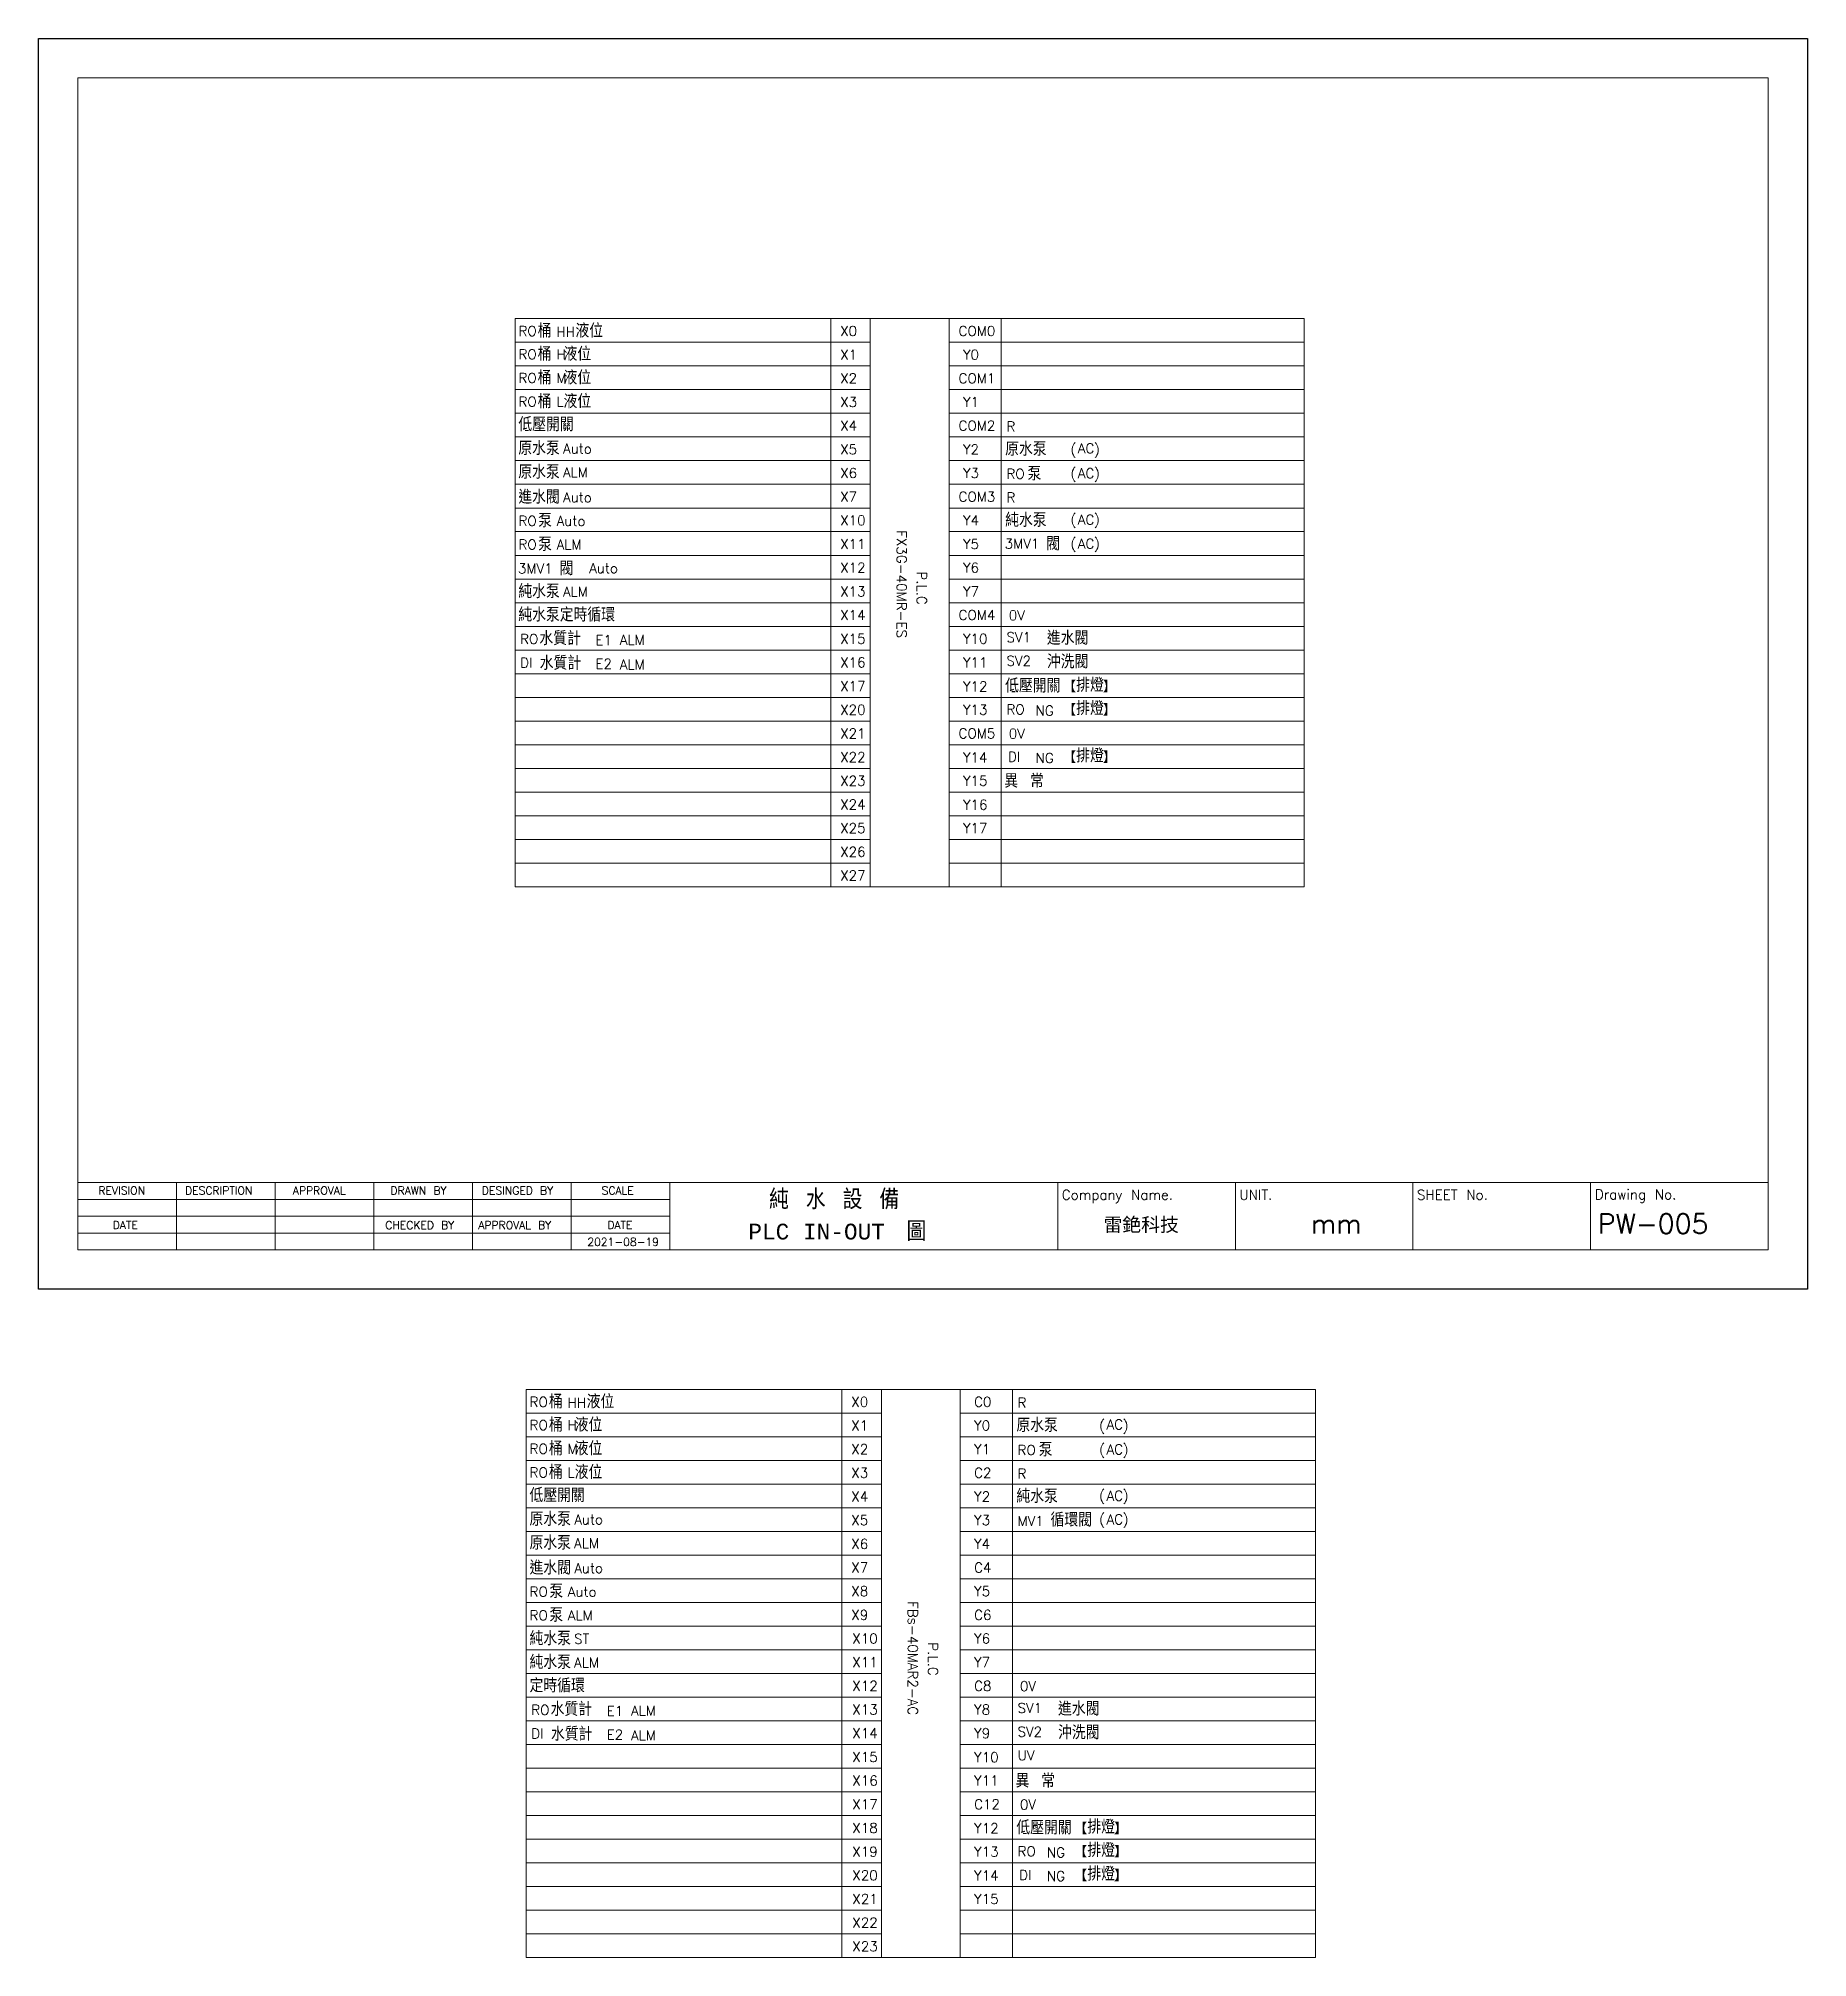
# Model space of a CAD drawing. Header units: millimetres. Extents: x 1497 to 5358, y 966 to 1803.
# Drawn here: x 3873.3 to 4170.3, y 1481 to 1803.2 of the extents above; entities that cross this region are included whole.
import ezdxf

# ---------------------------------------------------------------- set-up
doc = ezdxf.new("R2010")
doc.units = ezdxf.units.MM
doc.styles.add('rcs', font='txt.shx')
doc.styles.add('ting', font='monotxt.shx', dxfattribs={"height": 800, "bigfont": 'chineset.shx'})
doc.styles.add('可註解', font='arial.ttf')
doc.styles.add('型式1', font='')
doc.styles.get('型式1').set_extended_font_data('MingLiU')

msp = doc.modelspace()

# ---------------------------------------------------------------- texts
at = {"lineweight": 0}
for s, height, style, p in [('RO', 1.656, 'rcs', (3953.89, 1753.23)), ('桶  液位', 2.319, 'ting', (3957.12, 1752.97, 0)), ('HH', 1.656, 'rcs', (3960.25, 1753.09)), ('X0', 1.656, 'rcs', (4007.89, 1753.25)), ('COM0', 1.656, 'rcs', (4027.76, 1753.25)), ('RO', 1.656, 'rcs', (3953.89, 1749.33)), ('桶 液位', 2.319, 'ting', (3957.12, 1749.06, 0)), ('H', 1.66, 'rcs', (3960.25, 1749.33)), ('X1', 1.656, 'rcs', (4007.89, 1749.27)), ('Y0', 1.656, 'rcs', (4028.5, 1749.27)), ('RO', 1.656, 'rcs', (3953.89, 1745.35)), ('桶 液位', 2.319, 'ting', (3957.12, 1745.09, 0)), ('M', 1.66, 'rcs', (3960.25, 1745.35)), ('X2', 1.656, 'rcs', (4007.89, 1745.3)), ('COM1', 1.656, 'rcs', (4027.76, 1745.3)), ('桶 液位', 2.319, 'ting', (3957.12, 1741.11, 0)), ('RO', 1.656, 'rcs', (3953.89, 1741.38)), ('L', 1.66, 'rcs', (3960.25, 1741.38)), ('X3', 1.656, 'rcs', (4007.89, 1741.32)), ('Y1', 1.656, 'rcs', (4028.5, 1741.32)), ('低壓開關', 2.319, 'ting', (3953.87, 1737.23, 0)), ('X4', 1.656, 'rcs', (4007.89, 1737.35)), ('COM2', 1.656, 'rcs', (4027.76, 1737.35)), ('R', 1.66, 'rcs', (4035.8, 1737.21)), ('原水泵', 2.319, 'ting', (3953.86, 1733.24, 0)), ('Auto', 1.656, 'rcs', (3961.37, 1733.5)), ('X5', 1.656, 'rcs', (4007.89, 1733.37)), ('Y2', 1.656, 'rcs', (4028.5, 1733.37)), ('原水泵', 2.319, 'ting', (4035.59, 1733.11, 0)), ('(  )', 1.656, 'rcs', (4046.54, 1733.36)), ('AC', 1.656, 'rcs', (4047.79, 1733.54)), ('原水泵', 2.319, 'ting', (3953.86, 1729.25, 0)), ('ALM', 1.656, 'rcs', (3961.35, 1729.51)), ('X6', 1.656, 'rcs', (4007.89, 1729.4)), ('Y3', 1.656, 'rcs', (4028.5, 1729.4)), ('RO', 1.656, 'rcs', (4035.8, 1729.26)), ('泵', 2.32, 'ting', (4039.34, 1728.99, 0)), ('(  )', 1.656, 'rcs', (4046.54, 1729.32)), ('AC', 1.656, 'rcs', (4047.79, 1729.36)), ('進水閥', 2.319, 'ting', (3953.86, 1725.06, 0)), ('Auto', 1.656, 'rcs', (3961.37, 1725.32)), ('X7', 1.656, 'rcs', (4007.89, 1725.42)), ('COM3', 1.656, 'rcs', (4027.76, 1725.42)), ('R', 1.66, 'rcs', (4035.8, 1725.28)), ('RO', 1.656, 'rcs', (3953.89, 1721.36)), ('泵', 2.32, 'ting', (3957.18, 1721.1, 0)), ('Auto', 1.656, 'rcs', (3960.3, 1721.36)), ('X10', 1.656, 'rcs', (4007.89, 1721.45)), ('Y4', 1.656, 'rcs', (4028.5, 1721.45)), ('純水泵', 2.319, 'ting', (4035.59, 1721.18, 0)), ('(  )', 1.656, 'rcs', (4046.54, 1721.57)), ('AC', 1.656, 'rcs', (4047.79, 1721.57)), ('RO', 1.656, 'rcs', (3953.89, 1717.39)), ('泵', 2.32, 'ting', (3957.18, 1717.12, 0)), ('ALM', 1.656, 'rcs', (3960.3, 1717.39)), ('X11', 1.656, 'rcs', (4007.89, 1717.47)), ('Y5', 1.656, 'rcs', (4028.5, 1717.47)), ('3MV1', 1.656, 'rcs', (4035.51, 1717.53)), ('閥', 2.32, 'ting', (4042.49, 1717.22, 0)), ('(  )', 1.656, 'rcs', (4046.54, 1717.53)), ('AC', 1.656, 'rcs', (4047.79, 1717.53)), ('3MV1', 1.656, 'rcs', (3953.8, 1713.37)), ('閥', 2.32, 'ting', (3960.79, 1713.06, 0)), ('Auto', 1.656, 'rcs', (3965.76, 1713.42)), ('X12', 1.656, 'rcs', (4007.89, 1713.5)), ('Y6', 1.656, 'rcs', (4028.5, 1713.5)), ('純水泵', 2.319, 'ting', (3953.86, 1709.21, 0)), ('ALM', 1.656, 'rcs', (3961.35, 1709.48)), ('X13', 1.656, 'rcs', (4007.89, 1709.52)), ('Y7', 1.656, 'rcs', (4028.5, 1709.52)), ('純水泵定時循環', 2.319, 'ting', (3953.86, 1705.28, 0)), ('X14', 1.656, 'rcs', (4007.89, 1705.55)), ('COM4', 1.656, 'rcs', (4027.76, 1705.55)), ('0V', 1.656, 'rcs', (4036.19, 1705.5)), ('RO', 1.656, 'rcs', (3954.16, 1701.52)), ('水質計', 2.319, 'ting', (3957.4, 1701.32, 0)), ('E1', 1.656, 'rcs', (3966.81, 1701.34)), ('ALM', 1.656, 'rcs', (3970.9, 1701.4)), ('X15', 1.656, 'rcs', (4007.89, 1701.57)), ('Y10', 1.656, 'rcs', (4028.5, 1701.57)), ('SV1', 1.656, 'rcs', (4035.8, 1701.83)), ('進水閥', 2.319, 'ting', (4042.59, 1701.38, 0)), ('DI', 1.656, 'rcs', (3954.16, 1697.55)), (' 水質計', 2.319, 'ting', (3955.45, 1697.17, 0)), ('E2', 1.656, 'rcs', (3966.81, 1697.37)), ('ALM', 1.656, 'rcs', (3970.9, 1697.24)), ('X16', 1.656, 'rcs', (4007.89, 1697.6)), ('Y11', 1.656, 'rcs', (4028.5, 1697.6)), ('SV2', 1.656, 'rcs', (4035.8, 1697.86)), ('沖洗閥', 2.319, 'ting', (4042.59, 1697.41, 0)), ('X17', 1.656, 'rcs', (4007.89, 1693.62)), ('Y12', 1.656, 'rcs', (4028.5, 1693.57)), ('低壓開關', 2.319, 'ting', (4035.59, 1693.36, 0)), ('排燈', 2.319, 'ting', (4047.51, 1693.48, 0)), ('排燈', 2.319, 'ting', (4047.51, 1689.57, 0)), ('X20', 1.656, 'rcs', (4007.89, 1689.65)), ('Y13', 1.656, 'rcs', (4028.5, 1689.65)), ('RO', 1.656, 'rcs', (4035.8, 1689.7)), ('NG', 1.656, 'rcs', (4040.69, 1689.51)), ('X21', 1.656, 'rcs', (4007.89, 1685.67)), ('COM5', 1.656, 'rcs', (4027.76, 1685.67)), ('0V', 1.656, 'rcs', (4036.19, 1685.63)), ('X22', 1.656, 'rcs', (4007.89, 1681.7)), ('Y14', 1.656, 'rcs', (4028.5, 1681.65)), ('DI', 1.656, 'rcs', (4036.06, 1681.76)), ('NG', 1.656, 'rcs', (4040.69, 1681.56)), ('排燈', 2.319, 'ting', (4047.51, 1681.62, 0)), ('X23', 1.656, 'rcs', (4007.89, 1677.72)), ('Y15', 1.656, 'rcs', (4028.5, 1677.72)), ('異 常', 2.319, 'ting', (4035.44, 1677.38, 0)), ('X24', 1.656, 'rcs', (4007.89, 1673.75)), ('Y16', 1.656, 'rcs', (4028.5, 1673.7)), ('X25', 1.656, 'rcs', (4007.89, 1669.78)), ('Y17', 1.656, 'rcs', (4028.5, 1669.78)), ('X26', 1.656, 'rcs', (4007.89, 1665.8)), ('X27', 1.656, 'rcs', (4007.89, 1661.83)), ('REVISION', 1.325, 'rcs', (3883.37, 1609.09)), ('DESCRIPTION', 1.3249, 'rcs', (3897.92, 1609.09)), ('APPROVAL', 1.325, 'rcs', (3916.02, 1609.09)), ('DRAWN BY', 1.325, 'rcs', (3932.4, 1609.09)), ('DESINGED BY', 1.3249, 'rcs', (3947.74, 1609.09)), ('SCALE', 1.325, 'rcs', (3967.84, 1609.09)), ('純 水 設 備', 3.312, 'ting', (3995.95, 1606.62)), ('Company Name.', 1.6562, 'rcs', (4045.09, 1608.21)), ('UNIT.', 1.656, 'rcs', (4074.9, 1608.21)), ('SHEET No.', 1.656, 'rcs', (4104.71, 1608.21)), ('Drawing No.', 1.6562, 'rcs', (4134.58, 1608.27)), ('圖', 3.31, 'ting', (4019.03, 1601.27)), ('雷銫科技', 2.319, '型式1', (4052.09, 1602.87)), ('mm', 3.312, 'rcs', (4086.89, 1602.53)), ('PW-005', 3.312, 'rcs', (4135.06, 1602.53)), ('DATE', 1.325, 'rcs', (3885.78, 1603.3)), ('CHECKED BY', 1.325, 'rcs', (3931.53, 1603.28)), ('APPROVAL BY', 1.3249, 'rcs', (3947.14, 1603.28)), ('2021-08-19', 1.325, 'rcs', (3965.44, 1600.47)), ('DATE', 1.325, 'rcs', (3968.8, 1603.3)), ('PLC IN-OUT', 2.65, 'ting', (3992.47, 1601.54)), ('桶  液位', 2.319, 'ting', (3959, 1573.17, 0)), ('RO', 1.656, 'rcs', (3955.76, 1573.44)), ('HH', 1.656, 'rcs', (3962.12, 1573.3)), ('X0', 1.656, 'rcs', (4009.76, 1573.45)), ('C0', 1.656, 'rcs', (4030.37, 1573.45)), ('R', 1.66, 'rcs', (4037.67, 1573.31)), ('RO', 1.656, 'rcs', (3955.76, 1569.54)), ('桶 液位', 2.319, 'ting', (3959, 1569.27, 0)), ('H', 1.66, 'rcs', (3962.12, 1569.54)), ('X1', 1.656, 'rcs', (4009.76, 1569.48)), ('Y0', 1.656, 'rcs', (4030.37, 1569.48)), ('原水泵', 2.319, 'ting', (4037.47, 1569.21, 0)), ('(  )', 1.656, 'rcs', (4051.36, 1569.47)), ('AC', 1.656, 'rcs', (4052.61, 1569.65)), ('RO', 1.656, 'rcs', (3955.76, 1565.56)), ('桶 液位', 2.319, 'ting', (3959, 1565.3, 0)), ('M', 1.66, 'rcs', (3962.12, 1565.56)), ('X2', 1.656, 'rcs', (4009.76, 1565.5)), ('Y1', 1.656, 'rcs', (4030.37, 1565.5)), ('RO', 1.656, 'rcs', (4037.67, 1565.36)), ('泵', 2.32, 'ting', (4041.22, 1565.1, 0)), ('(  )', 1.656, 'rcs', (4051.36, 1565.42)), ('AC', 1.656, 'rcs', (4052.61, 1565.46)), ('RO', 1.656, 'rcs', (3955.76, 1561.59)), ('桶 液位', 2.319, 'ting', (3959, 1561.32, 0)), ('L', 1.66, 'rcs', (3962.12, 1561.59)), ('X3', 1.656, 'rcs', (4009.76, 1561.53)), ('C2', 1.656, 'rcs', (4030.37, 1561.53)), ('R', 1.66, 'rcs', (4037.67, 1561.39)), ('低壓開關', 2.319, 'ting', (3955.74, 1557.44, 0)), ('純水泵', 2.319, 'ting', (4037.47, 1557.29, 0)), ('(  )', 1.656, 'rcs', (4051.36, 1557.68)), ('X4', 1.656, 'rcs', (4009.76, 1557.55)), ('Y2', 1.656, 'rcs', (4030.37, 1557.55)), ('AC', 1.656, 'rcs', (4052.61, 1557.68)), ('原水泵', 2.319, 'ting', (3955.74, 1553.45, 0)), ('Auto', 1.656, 'rcs', (3963.25, 1553.71)), ('X5', 1.656, 'rcs', (4009.76, 1553.58)), ('Y3', 1.656, 'rcs', (4030.37, 1553.58)), ('MV1', 1.656, 'rcs', (4037.67, 1553.44)), ('循環閥', 2.319, 'ting', (4043.2, 1553.32, 0)), ('(  )', 1.656, 'rcs', (4051.36, 1553.71)), ('AC', 1.656, 'rcs', (4052.61, 1553.71)), ('原水泵', 2.319, 'ting', (3955.74, 1549.46, 0)), ('ALM', 1.656, 'rcs', (3963.23, 1549.72)), ('X6', 1.656, 'rcs', (4009.76, 1549.6)), ('Y4', 1.656, 'rcs', (4030.37, 1549.6)), ('進水閥', 2.319, 'ting', (3955.74, 1545.27, 0)), ('Auto', 1.656, 'rcs', (3963.25, 1545.53)), ('X7', 1.656, 'rcs', (4009.76, 1545.63)), ('C4', 1.656, 'rcs', (4030.37, 1545.63)), ('泵', 2.32, 'ting', (3959.06, 1541.31, 0)), ('RO', 1.656, 'rcs', (3955.76, 1541.57)), ('Auto', 1.656, 'rcs', (3962.17, 1541.57)), ('X8', 1.656, 'rcs', (4009.76, 1541.66)), ('Y5', 1.656, 'rcs', (4030.37, 1541.66)), ('RO', 1.656, 'rcs', (3955.76, 1537.6)), ('泵', 2.32, 'ting', (3959.06, 1537.33, 0)), ('ALM', 1.656, 'rcs', (3962.17, 1537.6)), ('X9', 1.656, 'rcs', (4009.76, 1537.68)), ('C6', 1.656, 'rcs', (4030.37, 1537.68)), ('純水泵', 2.319, 'ting', (3955.74, 1533.4, 0)), ('ST', 1.656, 'rcs', (3963.23, 1533.66)), ('X10', 1.656, 'rcs', (4009.94, 1533.71)), ('Y6', 1.656, 'rcs', (4030.37, 1533.71)), ('純水泵', 2.319, 'ting', (3955.74, 1529.42, 0)), ('ALM', 1.656, 'rcs', (3963.23, 1529.69)), ('X11', 1.656, 'rcs', (4009.94, 1529.73)), ('Y7', 1.656, 'rcs', (4030.37, 1529.73)), ('定時循環', 2.319, 'ting', (3955.74, 1525.49, 0)), ('X12', 1.656, 'rcs', (4009.94, 1525.76)), ('C8', 1.656, 'rcs', (4030.37, 1525.76)), ('0V', 1.656, 'rcs', (4038.07, 1525.71)), ('RO', 1.656, 'rcs', (3956.03, 1521.73)), ('水質計', 2.319, 'ting', (3959.28, 1521.53, 0)), ('E1', 1.656, 'rcs', (3968.69, 1521.55)), ('ALM', 1.656, 'rcs', (3972.77, 1521.61)), ('X13', 1.656, 'rcs', (4009.94, 1521.78)), ('Y8', 1.656, 'rcs', (4030.37, 1521.78)), ('SV1', 1.656, 'rcs', (4037.67, 1522.04)), ('進水閥', 2.319, 'ting', (4044.46, 1521.59, 0)), ('DI', 1.656, 'rcs', (3956.03, 1517.76)), (' 水質計', 2.319, 'ting', (3957.33, 1517.37, 0)), ('E2', 1.656, 'rcs', (3968.69, 1517.57)), ('ALM', 1.656, 'rcs', (3972.77, 1517.45)), ('X14', 1.656, 'rcs', (4009.94, 1517.81)), ('Y9', 1.656, 'rcs', (4030.37, 1517.81)), ('SV2', 1.656, 'rcs', (4037.67, 1518.06)), ('沖洗閥', 2.319, 'ting', (4044.46, 1517.61, 0)), ('X15', 1.656, 'rcs', (4009.94, 1513.83)), ('Y10', 1.656, 'rcs', (4030.37, 1513.78)), ('UV', 1.656, 'rcs', (4037.67, 1514.09)), ('X16', 1.656, 'rcs', (4009.94, 1509.86)), ('Y11', 1.656, 'rcs', (4030.37, 1509.86)), ('異 常', 2.319, 'ting', (4037.32, 1509.51, 0)), ('X17', 1.656, 'rcs', (4009.94, 1505.88)), ('C12', 1.656, 'rcs', (4030.37, 1505.88)), ('0V', 1.656, 'rcs', (4038.07, 1505.83)), ('X18', 1.656, 'rcs', (4009.94, 1501.91)), ('Y12', 1.656, 'rcs', (4030.37, 1501.86)), ('低壓開關', 2.319, 'ting', (4037.47, 1501.64, 0)), ('排燈', 2.319, 'ting', (4049.38, 1501.77, 0)), ('X19', 1.656, 'rcs', (4009.94, 1497.93)), ('Y13', 1.656, 'rcs', (4030.37, 1497.93)), ('RO', 1.656, 'rcs', (4037.67, 1497.99)), ('NG', 1.656, 'rcs', (4042.57, 1497.79)), ('排燈', 2.319, 'ting', (4049.38, 1497.85, 0)), ('X20', 1.656, 'rcs', (4009.94, 1493.96)), ('Y14', 1.656, 'rcs', (4030.37, 1493.91)), ('DI', 1.656, 'rcs', (4037.93, 1494.01)), ('NG', 1.656, 'rcs', (4042.57, 1493.82)), ('排燈', 2.319, 'ting', (4049.38, 1493.88, 0)), ('X21', 1.656, 'rcs', (4009.94, 1489.98)), ('Y15', 1.656, 'rcs', (4030.37, 1489.98)), ('X22', 1.656, 'rcs', (4009.94, 1486.01)), ('X23', 1.656, 'rcs', (4009.94, 1482.03))]:
    msp.add_text(s, height=height, dxfattribs=dict(at, style=style)).set_placement(p)
for s, height, rotation, style, p in [('FX3G-40MR-ES', 1.6562, 270, 'rcs', (4017.38, 1720.61)), ('P.L.C', 1.656, 270, 'rcs', (4020.76, 1713.71)), ('【       】', 1.656, 180, '可註解', (4054.24, 1695.32, 0)), ('【       】', 1.656, 180, '可註解', (4054.24, 1691.4, 0)), ('【       】', 1.656, 180, '可註解', (4054.24, 1683.46, 0)), ('FBs-40MAR2-AC', 1.6562, 270, 'rcs', (4019.26, 1540.82)), ('P.L.C', 1.656, 270, 'rcs', (4022.64, 1533.91)), ('【       】', 1.656, 180, '可註解', (4056.12, 1503.6, 0)), ('【       】', 1.656, 180, '可註解', (4056.12, 1499.69, 0)), ('【       】', 1.656, 180, '可註解', (4056.12, 1495.71, 0))]:
    msp.add_text(s, height=height, rotation=rotation, dxfattribs=dict(at, style=style)).set_placement(p)

# ---------------------------------------------------------------- linework, layer by layer
at = {"lineweight": 0}
for p, q in [((3879.92, 1796.57), (4163.67, 1796.57)), ((3879.92, 1599.82), (3879.92, 1796.57)), ((4163.67, 1796.57), (4163.67, 1599.82)), ((3953.31, 1756.15), (3953.31, 1752.18)), ((3953.31, 1756.15), (4006.31, 1756.15)), ((4006.31, 1756.15), (3966.56, 1756.15)), ((4006.31, 1756.15), (4006.31, 1752.18)), ((4006.31, 1756.15), (4012.93, 1756.15)), ((4012.93, 1756.15), (4012.93, 1752.18)), ((4012.93, 1756.15), (4026.18, 1756.15)), ((4026.18, 1756.15), (4026.18, 1752.18)), ((4032.8, 1756.15), (4026.18, 1756.15)), ((4032.8, 1756.15), (4085.8, 1756.15)), ((4034.93, 1756.15), (4034.93, 1752.18)), ((4085.8, 1756.15), (4085.8, 1752.18)), ((3953.31, 1752.18), (3953.31, 1748.2)), ((3953.31, 1752.18), (4006.31, 1752.18)), ((4006.31, 1752.18), (4012.93, 1752.18)), ((4006.31, 1752.18), (4006.31, 1748.2)), ((4012.93, 1752.18), (4012.93, 1748.2)), ((4032.8, 1752.18), (4026.18, 1752.18)), ((4026.18, 1752.18), (4026.18, 1748.2)), ((4032.8, 1752.18), (4085.8, 1752.18)), ((4034.93, 1752.18), (4034.93, 1748.2)), ((4085.8, 1752.18), (4085.8, 1748.2)), ((3953.31, 1748.2), (3953.31, 1744.23)), ((3953.31, 1748.2), (4006.31, 1748.2)), ((4006.31, 1748.2), (4012.93, 1748.2)), ((4006.31, 1748.2), (4006.31, 1744.23)), ((4012.93, 1748.2), (4012.93, 1744.23)), ((4032.8, 1748.2), (4026.18, 1748.2)), ((4026.18, 1748.2), (4026.18, 1744.23)), ((4032.8, 1748.2), (4085.8, 1748.2)), ((4034.93, 1748.2), (4034.93, 1744.23)), ((4085.8, 1748.2), (4085.8, 1744.23)), ((3953.31, 1744.23), (3953.31, 1740.25)), ((3953.31, 1744.23), (4006.31, 1744.23)), ((4006.31, 1744.23), (4012.93, 1744.23)), ((4006.31, 1744.23), (4006.31, 1740.25)), ((4012.93, 1744.23), (4012.93, 1740.25)), ((4032.8, 1744.23), (4026.18, 1744.23)), ((4026.18, 1744.23), (4026.18, 1740.25)), ((4032.8, 1744.23), (4085.8, 1744.23)), ((4034.93, 1744.23), (4034.93, 1740.25)), ((4085.8, 1744.23), (4085.8, 1740.25)), ((3953.31, 1740.25), (3953.31, 1736.28)), ((3953.31, 1740.25), (4006.31, 1740.25)), ((4006.31, 1740.25), (4012.93, 1740.25)), ((4006.31, 1740.25), (4006.31, 1736.28)), ((4012.93, 1740.25), (4012.93, 1736.28)), ((4032.8, 1740.25), (4026.18, 1740.25)), ((4026.18, 1740.25), (4026.18, 1736.28)), ((4032.8, 1740.25), (4085.8, 1740.25)), ((4034.93, 1740.25), (4034.93, 1736.28)), ((4085.8, 1740.25), (4085.8, 1736.28)), ((3953.31, 1736.28), (3953.31, 1732.3)), ((3953.31, 1736.28), (4006.31, 1736.28)), ((4006.31, 1736.28), (4012.93, 1736.28)), ((4006.31, 1736.28), (4006.31, 1732.3)), ((4012.93, 1736.28), (4012.93, 1732.3)), ((4032.8, 1736.28), (4026.18, 1736.28)), ((4026.18, 1736.28), (4026.18, 1732.3)), ((4032.8, 1736.28), (4085.8, 1736.28)), ((4034.93, 1736.28), (4034.93, 1732.3)), ((4085.8, 1736.28), (4085.8, 1732.3)), ((3953.31, 1732.3), (3953.31, 1728.33)), ((3953.31, 1732.3), (4006.31, 1732.3)), ((4006.31, 1732.3), (4012.93, 1732.3)), ((4006.31, 1732.3), (4006.31, 1728.33)), ((4012.93, 1732.3), (4012.93, 1728.33)), ((4032.8, 1732.3), (4026.18, 1732.3)), ((4026.18, 1732.3), (4026.18, 1728.33)), ((4032.8, 1732.3), (4085.8, 1732.3)), ((4034.93, 1732.3), (4034.93, 1728.33)), ((4085.8, 1732.3), (4085.8, 1728.33)), ((3953.31, 1728.33), (3953.31, 1724.35)), ((3953.31, 1728.33), (4006.31, 1728.33)), ((4006.31, 1728.33), (4012.93, 1728.33)), ((4006.31, 1728.33), (4006.31, 1724.35)), ((4012.93, 1728.33), (4012.93, 1724.35)), ((4032.8, 1728.33), (4026.18, 1728.33)), ((4026.18, 1728.33), (4026.18, 1724.35)), ((4032.8, 1728.33), (4085.8, 1728.33)), ((4034.93, 1728.33), (4034.93, 1724.35)), ((4085.8, 1728.33), (4085.8, 1724.35)), ((3953.31, 1724.35), (4006.31, 1724.35)), ((3953.31, 1724.35), (3953.31, 1720.38)), ((4006.31, 1724.35), (4012.93, 1724.35)), ((4006.31, 1724.35), (4006.31, 1720.38)), ((4012.93, 1724.35), (4012.93, 1720.38)), ((4032.8, 1724.35), (4026.18, 1724.35)), ((4026.18, 1724.35), (4026.18, 1720.38)), ((4032.8, 1724.35), (4085.8, 1724.35)), ((4034.93, 1724.35), (4034.93, 1720.38)), ((4085.8, 1724.35), (4085.8, 1720.38)), ((3953.31, 1720.38), (3953.31, 1716.4)), ((3953.31, 1720.38), (4006.31, 1720.38)), ((4006.31, 1720.38), (4012.93, 1720.38)), ((4006.31, 1720.38), (4006.31, 1716.4)), ((4012.93, 1720.38), (4012.93, 1716.4)), ((4032.8, 1720.38), (4026.18, 1720.38)), ((4026.18, 1720.38), (4026.18, 1716.4)), ((4032.8, 1720.38), (4085.8, 1720.38)), ((4034.93, 1720.38), (4034.93, 1716.4)), ((4085.8, 1720.38), (4085.8, 1716.4)), ((3953.31, 1716.4), (3953.31, 1712.43)), ((3953.31, 1716.4), (4006.31, 1716.4)), ((4006.31, 1716.4), (4012.93, 1716.4)), ((4006.31, 1716.4), (4006.31, 1712.43)), ((4012.93, 1716.4), (4012.93, 1712.43)), ((4032.8, 1716.4), (4026.18, 1716.4)), ((4026.18, 1716.4), (4026.18, 1712.43)), ((4032.8, 1716.4), (4085.8, 1716.4)), ((4034.93, 1716.4), (4034.93, 1712.43)), ((4085.8, 1716.4), (4085.8, 1712.43)), ((3953.31, 1712.43), (3953.31, 1708.45)), ((3953.31, 1712.43), (4006.31, 1712.43)), ((3953.31, 1712.43), (4006.31, 1712.43)), ((4006.31, 1712.43), (4012.93, 1712.43)), ((4006.31, 1712.43), (4012.93, 1712.43)), ((4006.31, 1712.43), (4006.31, 1708.45)), ((4012.93, 1712.43), (4012.93, 1708.45)), ((4032.8, 1712.43), (4026.18, 1712.43)), ((4026.18, 1712.43), (4026.18, 1708.45)), ((4032.8, 1712.43), (4085.8, 1712.43)), ((4034.93, 1712.43), (4034.93, 1708.45)), ((4085.8, 1712.43), (4085.8, 1708.45)), ((3953.31, 1708.45), (4006.31, 1708.45)), ((3953.31, 1708.45), (3953.31, 1704.48)), ((4006.31, 1708.45), (4012.93, 1708.45)), ((4006.31, 1708.45), (4012.93, 1708.45)), ((4006.31, 1708.45), (4006.31, 1704.48)), ((4012.93, 1708.45), (4012.93, 1704.48)), ((4032.8, 1708.45), (4026.18, 1708.45)), ((4026.18, 1708.45), (4026.18, 1704.48)), ((4032.8, 1708.45), (4085.8, 1708.45)), ((4034.93, 1708.45), (4034.93, 1704.48)), ((4085.8, 1708.45), (4085.8, 1704.48)), ((3953.31, 1704.48), (4006.31, 1704.48)), ((3953.31, 1704.48), (3953.31, 1700.5)), ((4006.31, 1704.48), (4012.93, 1704.48)), ((4006.31, 1704.48), (4006.31, 1700.5)), ((4012.93, 1704.48), (4012.93, 1700.5)), ((4032.8, 1704.48), (4026.18, 1704.48)), ((4026.18, 1704.48), (4026.18, 1700.5)), ((4032.8, 1704.48), (4085.8, 1704.48)), ((4034.93, 1704.48), (4034.93, 1700.5)), ((4085.8, 1704.48), (4085.8, 1700.5)), ((3953.31, 1700.5), (3953.31, 1696.53)), ((3953.31, 1700.5), (4006.31, 1700.5)), ((3953.31, 1700.5), (4006.31, 1700.5)), ((4006.31, 1700.5), (4012.93, 1700.5)), ((4006.31, 1700.5), (4012.93, 1700.5)), ((4006.31, 1700.5), (4006.31, 1696.53)), ((4012.93, 1700.5), (4012.93, 1696.53)), ((4032.8, 1700.5), (4026.18, 1700.5)), ((4026.18, 1700.5), (4026.18, 1696.53)), ((4032.8, 1700.5), (4085.8, 1700.5)), ((4034.93, 1700.5), (4034.93, 1696.53)), ((4085.8, 1700.5), (4085.8, 1696.53)), ((3953.31, 1696.53), (4006.31, 1696.53)), ((3953.31, 1696.53), (3953.31, 1692.56)), ((4006.31, 1696.53), (4012.93, 1696.53)), ((4006.31, 1696.53), (4012.93, 1696.53)), ((4006.31, 1696.53), (4006.31, 1692.56)), ((4012.93, 1696.53), (4012.93, 1692.56)), ((4032.8, 1696.53), (4026.18, 1696.53)), ((4026.18, 1696.53), (4026.18, 1692.56)), ((4032.8, 1696.53), (4085.8, 1696.53)), ((4034.93, 1696.53), (4034.93, 1692.56)), ((4085.8, 1696.53), (4085.8, 1692.56)), ((3953.31, 1692.56), (4006.31, 1692.56)), ((3953.31, 1692.56), (3953.31, 1688.58)), ((4006.31, 1692.56), (4012.93, 1692.56)), ((4006.31, 1692.56), (4006.31, 1688.58)), ((4012.93, 1692.56), (4012.93, 1688.58)), ((4032.8, 1692.56), (4026.18, 1692.56)), ((4026.18, 1692.56), (4026.18, 1688.58)), ((4032.8, 1692.56), (4085.8, 1692.56)), ((4034.93, 1692.56), (4034.93, 1688.58)), ((4085.8, 1692.56), (4085.8, 1688.58)), ((3953.31, 1688.58), (4006.31, 1688.58)), ((3953.31, 1688.58), (3953.31, 1684.61)), ((4006.31, 1688.58), (4012.93, 1688.58)), ((4006.31, 1688.58), (4006.31, 1684.61)), ((4012.93, 1688.58), (4012.93, 1684.61)), ((4032.8, 1688.58), (4026.18, 1688.58)), ((4026.18, 1688.58), (4026.18, 1684.61)), ((4032.8, 1688.58), (4085.8, 1688.58)), ((4034.93, 1688.58), (4034.93, 1684.61)), ((4085.8, 1688.58), (4085.8, 1684.61)), ((3953.31, 1684.61), (4006.31, 1684.61)), ((3953.31, 1684.61), (3953.31, 1680.63)), ((4006.31, 1684.61), (4012.93, 1684.61)), ((4006.31, 1684.61), (4006.31, 1680.63)), ((4012.93, 1684.61), (4012.93, 1680.63)), ((4032.8, 1684.61), (4026.18, 1684.61)), ((4026.18, 1684.61), (4026.18, 1680.63)), ((4032.8, 1684.61), (4085.8, 1684.61)), ((4034.93, 1684.61), (4034.93, 1680.63)), ((4085.8, 1684.61), (4085.8, 1680.63)), ((3953.31, 1680.63), (4006.31, 1680.63)), ((3953.31, 1680.63), (3953.31, 1676.66)), ((4006.31, 1680.63), (4012.93, 1680.63)), ((4006.31, 1680.63), (4006.31, 1676.66)), ((4012.93, 1680.63), (4012.93, 1676.66)), ((4032.8, 1680.63), (4026.18, 1680.63)), ((4026.18, 1680.63), (4026.18, 1676.66)), ((4032.8, 1680.63), (4085.8, 1680.63)), ((4034.93, 1680.63), (4034.93, 1676.66)), ((4085.8, 1680.63), (4085.8, 1676.66)), ((3953.31, 1676.66), (4006.31, 1676.66)), ((3953.31, 1676.66), (3953.31, 1672.68)), ((4006.31, 1676.66), (4012.93, 1676.66)), ((4006.31, 1676.66), (4006.31, 1672.68)), ((4012.93, 1676.66), (4012.93, 1672.68)), ((4032.8, 1676.66), (4026.18, 1676.66)), ((4026.18, 1676.66), (4026.18, 1672.68)), ((4032.8, 1676.66), (4085.8, 1676.66)), ((4034.93, 1676.66), (4034.93, 1672.68)), ((4085.8, 1676.66), (4085.8, 1672.68)), ((3953.31, 1672.68), (4006.31, 1672.68)), ((3953.31, 1672.68), (3953.31, 1668.71)), ((4006.31, 1672.68), (4012.93, 1672.68)), ((4006.31, 1672.68), (4006.31, 1668.71)), ((4012.93, 1672.68), (4012.93, 1668.71)), ((4032.8, 1672.68), (4026.18, 1672.68)), ((4026.18, 1672.68), (4026.18, 1668.71)), ((4032.8, 1672.68), (4085.8, 1672.68)), ((4034.93, 1672.68), (4034.93, 1668.71)), ((4085.8, 1672.68), (4085.8, 1668.71)), ((3953.31, 1668.71), (4006.31, 1668.71)), ((3953.31, 1668.71), (3953.31, 1664.73)), ((4006.31, 1668.71), (4012.93, 1668.71)), ((4006.31, 1668.71), (4006.31, 1664.73)), ((4012.93, 1668.71), (4012.93, 1664.73)), ((4032.8, 1668.71), (4026.18, 1668.71)), ((4026.18, 1668.71), (4026.18, 1664.73)), ((4032.8, 1668.71), (4085.8, 1668.71)), ((4034.93, 1668.71), (4034.93, 1664.73)), ((4085.8, 1668.71), (4085.8, 1664.73)), ((3953.31, 1664.73), (4006.31, 1664.73)), ((3953.31, 1664.73), (3953.31, 1660.76)), ((4006.31, 1664.73), (4012.93, 1664.73)), ((4006.31, 1664.73), (4006.31, 1660.76)), ((4012.93, 1664.73), (4012.93, 1660.76)), ((4032.8, 1664.73), (4026.18, 1664.73)), ((4026.18, 1664.73), (4026.18, 1660.76)), ((4032.8, 1664.73), (4085.8, 1664.73)), ((4034.93, 1664.73), (4034.93, 1660.76)), ((4085.8, 1664.73), (4085.8, 1660.76)), ((3953.31, 1660.76), (4006.31, 1660.76)), ((4006.31, 1660.76), (4012.93, 1660.76)), ((4012.93, 1660.76), (4026.18, 1660.76)), ((4032.8, 1660.76), (4026.18, 1660.76)), ((4032.8, 1660.76), (4085.8, 1660.76)), ((3879.92, 1611.09), (4163.67, 1611.09)), ((3879.92, 1608.26), (3979.29, 1608.26)), ((3896.48, 1599.82), (3896.48, 1611.09)), ((3913.04, 1599.77), (3913.04, 1611.03)), ((3929.6, 1599.77), (3929.6, 1611.03)), ((3946.16, 1599.82), (3946.16, 1611.03)), ((3962.73, 1599.82), (3962.73, 1611.03)), ((3979.29, 1599.82), (3979.29, 1611.03)), ((4044.43, 1599.82), (4044.43, 1611.03)), ((4074.24, 1599.82), (4074.24, 1611.03)), ((4104.05, 1599.82), (4104.05, 1611.03)), ((4133.86, 1599.82), (4133.86, 1611.03)), ((3879.92, 1605.43), (3979.29, 1605.43)), ((3879.92, 1602.6), (3979.29, 1602.6)), ((4163.67, 1599.82), (3879.92, 1599.82)), ((3955.18, 1576.36), (3955.18, 1572.38)), ((3955.18, 1576.36), (4008.18, 1576.36)), ((4008.18, 1576.36), (3968.43, 1576.36)), ((4008.18, 1576.36), (4008.18, 1572.38)), ((4008.18, 1576.36), (4014.8, 1576.36)), ((4014.8, 1576.36), (4014.8, 1572.38)), ((4014.8, 1576.36), (4028.05, 1576.36)), ((4028.05, 1576.36), (4028.05, 1572.38)), ((4034.68, 1576.36), (4028.05, 1576.36)), ((4034.68, 1576.36), (4087.67, 1576.36)), ((4036.81, 1576.36), (4036.81, 1572.38)), ((4087.67, 1576.36), (4087.67, 1572.38)), ((3955.18, 1572.38), (3955.18, 1568.41)), ((3955.18, 1572.38), (4008.18, 1572.38)), ((4008.18, 1572.38), (4014.8, 1572.38)), ((4008.18, 1572.38), (4008.18, 1568.41)), ((4014.8, 1572.38), (4014.8, 1568.41)), ((4034.68, 1572.38), (4028.05, 1572.38)), ((4028.05, 1572.38), (4028.05, 1568.41)), ((4034.68, 1572.38), (4087.67, 1572.38)), ((4036.81, 1572.38), (4036.81, 1568.41)), ((4087.67, 1572.38), (4087.67, 1568.41)), ((3955.18, 1568.41), (3955.18, 1564.44)), ((3955.18, 1568.41), (4008.18, 1568.41)), ((4008.18, 1568.41), (4014.8, 1568.41)), ((4008.18, 1568.41), (4008.18, 1564.44)), ((4014.8, 1568.41), (4014.8, 1564.44)), ((4034.68, 1568.41), (4028.05, 1568.41)), ((4028.05, 1568.41), (4028.05, 1564.44)), ((4034.68, 1568.41), (4087.67, 1568.41)), ((4036.81, 1568.41), (4036.81, 1564.44)), ((4087.67, 1568.41), (4087.67, 1564.44)), ((3955.18, 1564.44), (3955.18, 1560.46)), ((3955.18, 1564.44), (4008.18, 1564.44)), ((4008.18, 1564.44), (4014.8, 1564.44)), ((4008.18, 1564.44), (4008.18, 1560.46)), ((4014.8, 1564.44), (4014.8, 1560.46)), ((4034.68, 1564.44), (4028.05, 1564.44)), ((4028.05, 1564.44), (4028.05, 1560.46)), ((4034.68, 1564.44), (4087.67, 1564.44)), ((4036.81, 1564.44), (4036.81, 1560.46)), ((4087.67, 1564.44), (4087.67, 1560.46)), ((3955.18, 1560.46), (3955.18, 1556.49)), ((3955.18, 1560.46), (4008.18, 1560.46)), ((4008.18, 1560.46), (4014.8, 1560.46)), ((4008.18, 1560.46), (4008.18, 1556.49)), ((4014.8, 1560.46), (4014.8, 1556.49)), ((4034.68, 1560.46), (4028.05, 1560.46)), ((4028.05, 1560.46), (4028.05, 1556.49)), ((4034.68, 1560.46), (4087.67, 1560.46)), ((4036.81, 1560.46), (4036.81, 1556.49)), ((4087.67, 1560.46), (4087.67, 1556.49)), ((3955.18, 1556.49), (3955.18, 1552.51)), ((3955.18, 1556.49), (4008.18, 1556.49)), ((4008.18, 1556.49), (4014.8, 1556.49)), ((4008.18, 1556.49), (4008.18, 1552.51)), ((4014.8, 1556.49), (4014.8, 1552.51)), ((4034.68, 1556.49), (4028.05, 1556.49)), ((4028.05, 1556.49), (4028.05, 1552.51)), ((4034.68, 1556.49), (4087.67, 1556.49)), ((4036.81, 1556.49), (4036.81, 1552.51)), ((4087.67, 1556.49), (4087.67, 1552.51)), ((3955.18, 1552.51), (3955.18, 1548.54)), ((3955.18, 1552.51), (4008.18, 1552.51)), ((4008.18, 1552.51), (4014.8, 1552.51)), ((4008.18, 1552.51), (4008.18, 1548.54)), ((4014.8, 1552.51), (4014.8, 1548.54)), ((4034.68, 1552.51), (4028.05, 1552.51)), ((4028.05, 1552.51), (4028.05, 1548.54)), ((4034.68, 1552.51), (4087.67, 1552.51)), ((4036.81, 1552.51), (4036.81, 1548.54)), ((4087.67, 1552.51), (4087.67, 1548.54)), ((3955.18, 1548.54), (3955.18, 1544.56)), ((3955.18, 1548.54), (4008.18, 1548.54)), ((4008.18, 1548.54), (4014.8, 1548.54)), ((4008.18, 1548.54), (4008.18, 1544.56)), ((4014.8, 1548.54), (4014.8, 1544.56)), ((4034.68, 1548.54), (4028.05, 1548.54)), ((4028.05, 1548.54), (4028.05, 1544.56)), ((4034.68, 1548.54), (4087.67, 1548.54)), ((4036.81, 1548.54), (4036.81, 1544.56)), ((4087.67, 1548.54), (4087.67, 1544.56)), ((3955.18, 1544.56), (4008.18, 1544.56)), ((3955.18, 1544.56), (3955.18, 1540.59)), ((4008.18, 1544.56), (4014.8, 1544.56)), ((4008.18, 1544.56), (4008.18, 1540.59)), ((4014.8, 1544.56), (4014.8, 1540.59)), ((4034.68, 1544.56), (4028.05, 1544.56)), ((4028.05, 1544.56), (4028.05, 1540.59)), ((4034.68, 1544.56), (4087.67, 1544.56)), ((4036.81, 1544.56), (4036.81, 1540.59)), ((4087.67, 1544.56), (4087.67, 1540.59)), ((3955.18, 1540.59), (3955.18, 1536.61)), ((3955.18, 1540.59), (4008.18, 1540.59)), ((4008.18, 1540.59), (4014.8, 1540.59)), ((4008.18, 1540.59), (4008.18, 1536.61)), ((4014.8, 1540.59), (4014.8, 1536.61)), ((4034.68, 1540.59), (4028.05, 1540.59)), ((4028.05, 1540.59), (4028.05, 1536.61)), ((4034.68, 1540.59), (4087.67, 1540.59)), ((4036.81, 1540.59), (4036.81, 1536.61)), ((4087.67, 1540.59), (4087.67, 1536.61)), ((3955.18, 1536.61), (3955.18, 1532.64)), ((3955.18, 1536.61), (4008.18, 1536.61)), ((4008.18, 1536.61), (4014.8, 1536.61)), ((4008.18, 1536.61), (4008.18, 1532.64)), ((4014.8, 1536.61), (4014.8, 1532.64)), ((4034.68, 1536.61), (4028.05, 1536.61)), ((4028.05, 1536.61), (4028.05, 1532.64)), ((4034.68, 1536.61), (4087.67, 1536.61)), ((4036.81, 1536.61), (4036.81, 1532.64)), ((4087.67, 1536.61), (4087.67, 1532.64)), ((3955.18, 1532.64), (3955.18, 1528.66)), ((3955.18, 1532.64), (4008.18, 1532.64)), ((3955.18, 1532.64), (4008.18, 1532.64)), ((4008.18, 1532.64), (4014.8, 1532.64)), ((4008.18, 1532.64), (4014.8, 1532.64)), ((4008.18, 1532.64), (4008.18, 1528.66)), ((4014.8, 1532.64), (4014.8, 1528.66)), ((4034.68, 1532.64), (4028.05, 1532.64)), ((4028.05, 1532.64), (4028.05, 1528.66)), ((4034.68, 1532.64), (4087.67, 1532.64)), ((4036.81, 1532.64), (4036.81, 1528.66)), ((4087.67, 1532.64), (4087.67, 1528.66)), ((3955.18, 1528.66), (4008.18, 1528.66)), ((3955.18, 1528.66), (3955.18, 1524.69)), ((4008.18, 1528.66), (4014.8, 1528.66)), ((4008.18, 1528.66), (4014.8, 1528.66)), ((4008.18, 1528.66), (4008.18, 1524.69)), ((4014.8, 1528.66), (4014.8, 1524.69)), ((4034.68, 1528.66), (4028.05, 1528.66)), ((4028.05, 1528.66), (4028.05, 1524.69)), ((4034.68, 1528.66), (4087.67, 1528.66)), ((4036.81, 1528.66), (4036.81, 1524.69)), ((4087.67, 1528.66), (4087.67, 1524.69)), ((3955.18, 1524.69), (4008.18, 1524.69)), ((3955.18, 1524.69), (3955.18, 1520.71)), ((4008.18, 1524.69), (4014.8, 1524.69)), ((4008.18, 1524.69), (4008.18, 1520.71)), ((4014.8, 1524.69), (4014.8, 1520.71)), ((4034.68, 1524.69), (4028.05, 1524.69)), ((4028.05, 1524.69), (4028.05, 1520.71)), ((4034.68, 1524.69), (4087.67, 1524.69)), ((4036.81, 1524.69), (4036.81, 1520.71)), ((4087.67, 1524.69), (4087.67, 1520.71)), ((3955.18, 1520.71), (3955.18, 1516.74)), ((3955.18, 1520.71), (4008.18, 1520.71)), ((3955.18, 1520.71), (4008.18, 1520.71)), ((4008.18, 1520.71), (4014.8, 1520.71)), ((4008.18, 1520.71), (4014.8, 1520.71)), ((4008.18, 1520.71), (4008.18, 1516.74)), ((4014.8, 1520.71), (4014.8, 1516.74)), ((4034.68, 1520.71), (4028.05, 1520.71)), ((4028.05, 1520.71), (4028.05, 1516.74)), ((4034.68, 1520.71), (4087.67, 1520.71)), ((4036.81, 1520.71), (4036.81, 1516.74)), ((4087.67, 1520.71), (4087.67, 1516.74)), ((3955.18, 1516.74), (4008.18, 1516.74)), ((3955.18, 1516.74), (3955.18, 1512.76)), ((4008.18, 1516.74), (4014.8, 1516.74)), ((4008.18, 1516.74), (4014.8, 1516.74)), ((4008.18, 1516.74), (4008.18, 1512.76)), ((4014.8, 1516.74), (4014.8, 1512.76)), ((4034.68, 1516.74), (4028.05, 1516.74)), ((4028.05, 1516.74), (4028.05, 1512.76)), ((4034.68, 1516.74), (4087.67, 1516.74)), ((4036.81, 1516.74), (4036.81, 1512.76)), ((4087.67, 1516.74), (4087.67, 1512.76)), ((3955.18, 1512.76), (4008.18, 1512.76)), ((3955.18, 1512.76), (3955.18, 1508.79)), ((4008.18, 1512.76), (4014.8, 1512.76)), ((4008.18, 1512.76), (4008.18, 1508.79)), ((4014.8, 1512.76), (4014.8, 1508.79)), ((4034.68, 1512.76), (4028.05, 1512.76)), ((4028.05, 1512.76), (4028.05, 1508.79)), ((4034.68, 1512.76), (4087.67, 1512.76)), ((4036.81, 1512.76), (4036.81, 1508.79)), ((4087.67, 1512.76), (4087.67, 1508.79)), ((3955.18, 1508.79), (4008.18, 1508.79)), ((3955.18, 1508.79), (3955.18, 1504.81)), ((4008.18, 1508.79), (4014.8, 1508.79)), ((4008.18, 1508.79), (4008.18, 1504.81)), ((4014.8, 1508.79), (4014.8, 1504.81)), ((4034.68, 1508.79), (4028.05, 1508.79)), ((4028.05, 1508.79), (4028.05, 1504.81)), ((4034.68, 1508.79), (4087.67, 1508.79)), ((4036.81, 1508.79), (4036.81, 1504.81)), ((4087.67, 1508.79), (4087.67, 1504.81)), ((3955.18, 1504.81), (4008.18, 1504.81)), ((3955.18, 1504.81), (3955.18, 1500.84)), ((4008.18, 1504.81), (4014.8, 1504.81)), ((4008.18, 1504.81), (4008.18, 1500.84)), ((4014.8, 1504.81), (4014.8, 1500.84)), ((4034.68, 1504.81), (4028.05, 1504.81)), ((4028.05, 1504.81), (4028.05, 1500.84)), ((4034.68, 1504.81), (4087.67, 1504.81)), ((4036.81, 1504.81), (4036.81, 1500.84)), ((4087.67, 1504.81), (4087.67, 1500.84)), ((3955.18, 1500.84), (4008.18, 1500.84)), ((3955.18, 1500.84), (3955.18, 1496.86)), ((4008.18, 1500.84), (4014.8, 1500.84)), ((4008.18, 1500.84), (4008.18, 1496.86)), ((4014.8, 1500.84), (4014.8, 1496.86)), ((4034.68, 1500.84), (4028.05, 1500.84)), ((4028.05, 1500.84), (4028.05, 1496.86)), ((4034.68, 1500.84), (4087.67, 1500.84)), ((4036.81, 1500.84), (4036.81, 1496.86)), ((4087.67, 1500.84), (4087.67, 1496.86)), ((3955.18, 1496.86), (4008.18, 1496.86)), ((3955.18, 1496.86), (3955.18, 1492.89)), ((4008.18, 1496.86), (4014.8, 1496.86)), ((4008.18, 1496.86), (4008.18, 1492.89)), ((4014.8, 1496.86), (4014.8, 1492.89)), ((4034.68, 1496.86), (4028.05, 1496.86)), ((4028.05, 1496.86), (4028.05, 1492.89)), ((4034.68, 1496.86), (4087.67, 1496.86)), ((4036.81, 1496.86), (4036.81, 1492.89)), ((4087.67, 1496.86), (4087.67, 1492.89)), ((3955.18, 1492.89), (4008.18, 1492.89)), ((3955.18, 1492.89), (3955.18, 1488.91)), ((4008.18, 1492.89), (4014.8, 1492.89)), ((4008.18, 1492.89), (4008.18, 1488.91)), ((4014.8, 1492.89), (4014.8, 1488.91)), ((4034.68, 1492.89), (4028.05, 1492.89)), ((4028.05, 1492.89), (4028.05, 1488.91)), ((4034.68, 1492.89), (4087.67, 1492.89)), ((4036.81, 1492.89), (4036.81, 1488.91)), ((4087.67, 1492.89), (4087.67, 1488.91)), ((3955.18, 1488.91), (4008.18, 1488.91)), ((3955.18, 1488.91), (3955.18, 1484.94)), ((4008.18, 1488.91), (4014.8, 1488.91)), ((4008.18, 1488.91), (4008.18, 1484.94)), ((4014.8, 1488.91), (4014.8, 1484.94)), ((4034.68, 1488.91), (4028.05, 1488.91)), ((4028.05, 1488.91), (4028.05, 1484.94)), ((4034.68, 1488.91), (4087.67, 1488.91)), ((4036.81, 1488.91), (4036.81, 1484.94)), ((4087.67, 1488.91), (4087.67, 1484.94)), ((3955.18, 1484.94), (4008.18, 1484.94)), ((3955.18, 1484.94), (3955.18, 1480.97)), ((4008.18, 1484.94), (4014.8, 1484.94)), ((4008.18, 1484.94), (4008.18, 1480.97)), ((4014.8, 1484.94), (4014.8, 1480.97)), ((4034.68, 1484.94), (4028.05, 1484.94)), ((4028.05, 1484.94), (4028.05, 1480.97)), ((4034.68, 1484.94), (4087.67, 1484.94)), ((4036.81, 1484.94), (4036.81, 1480.97)), ((4087.67, 1484.94), (4087.67, 1480.97)), ((3955.18, 1480.97), (4008.18, 1480.97)), ((4008.18, 1480.97), (4014.8, 1480.97)), ((4014.8, 1480.97), (4028.05, 1480.97)), ((4034.68, 1480.97), (4028.05, 1480.97)), ((4034.68, 1480.97), (4087.67, 1480.97))]:
    msp.add_line(p, q, dxfattribs=at)
msp.add_lwpolyline([(4170.29, 1593.2), (3873.29, 1593.2), (3873.29, 1803.2), (4170.29, 1803.2)], close=True)

msp.set_redraw_order([(e.dxf.handle, doc.entitydb.next_handle()) for e in msp.query("TEXT MTEXT ATTDEF DIMENSION ARC_DIMENSION")])  # texts and dimensions are drawn at this point

doc.saveas('drawing.dxf')
